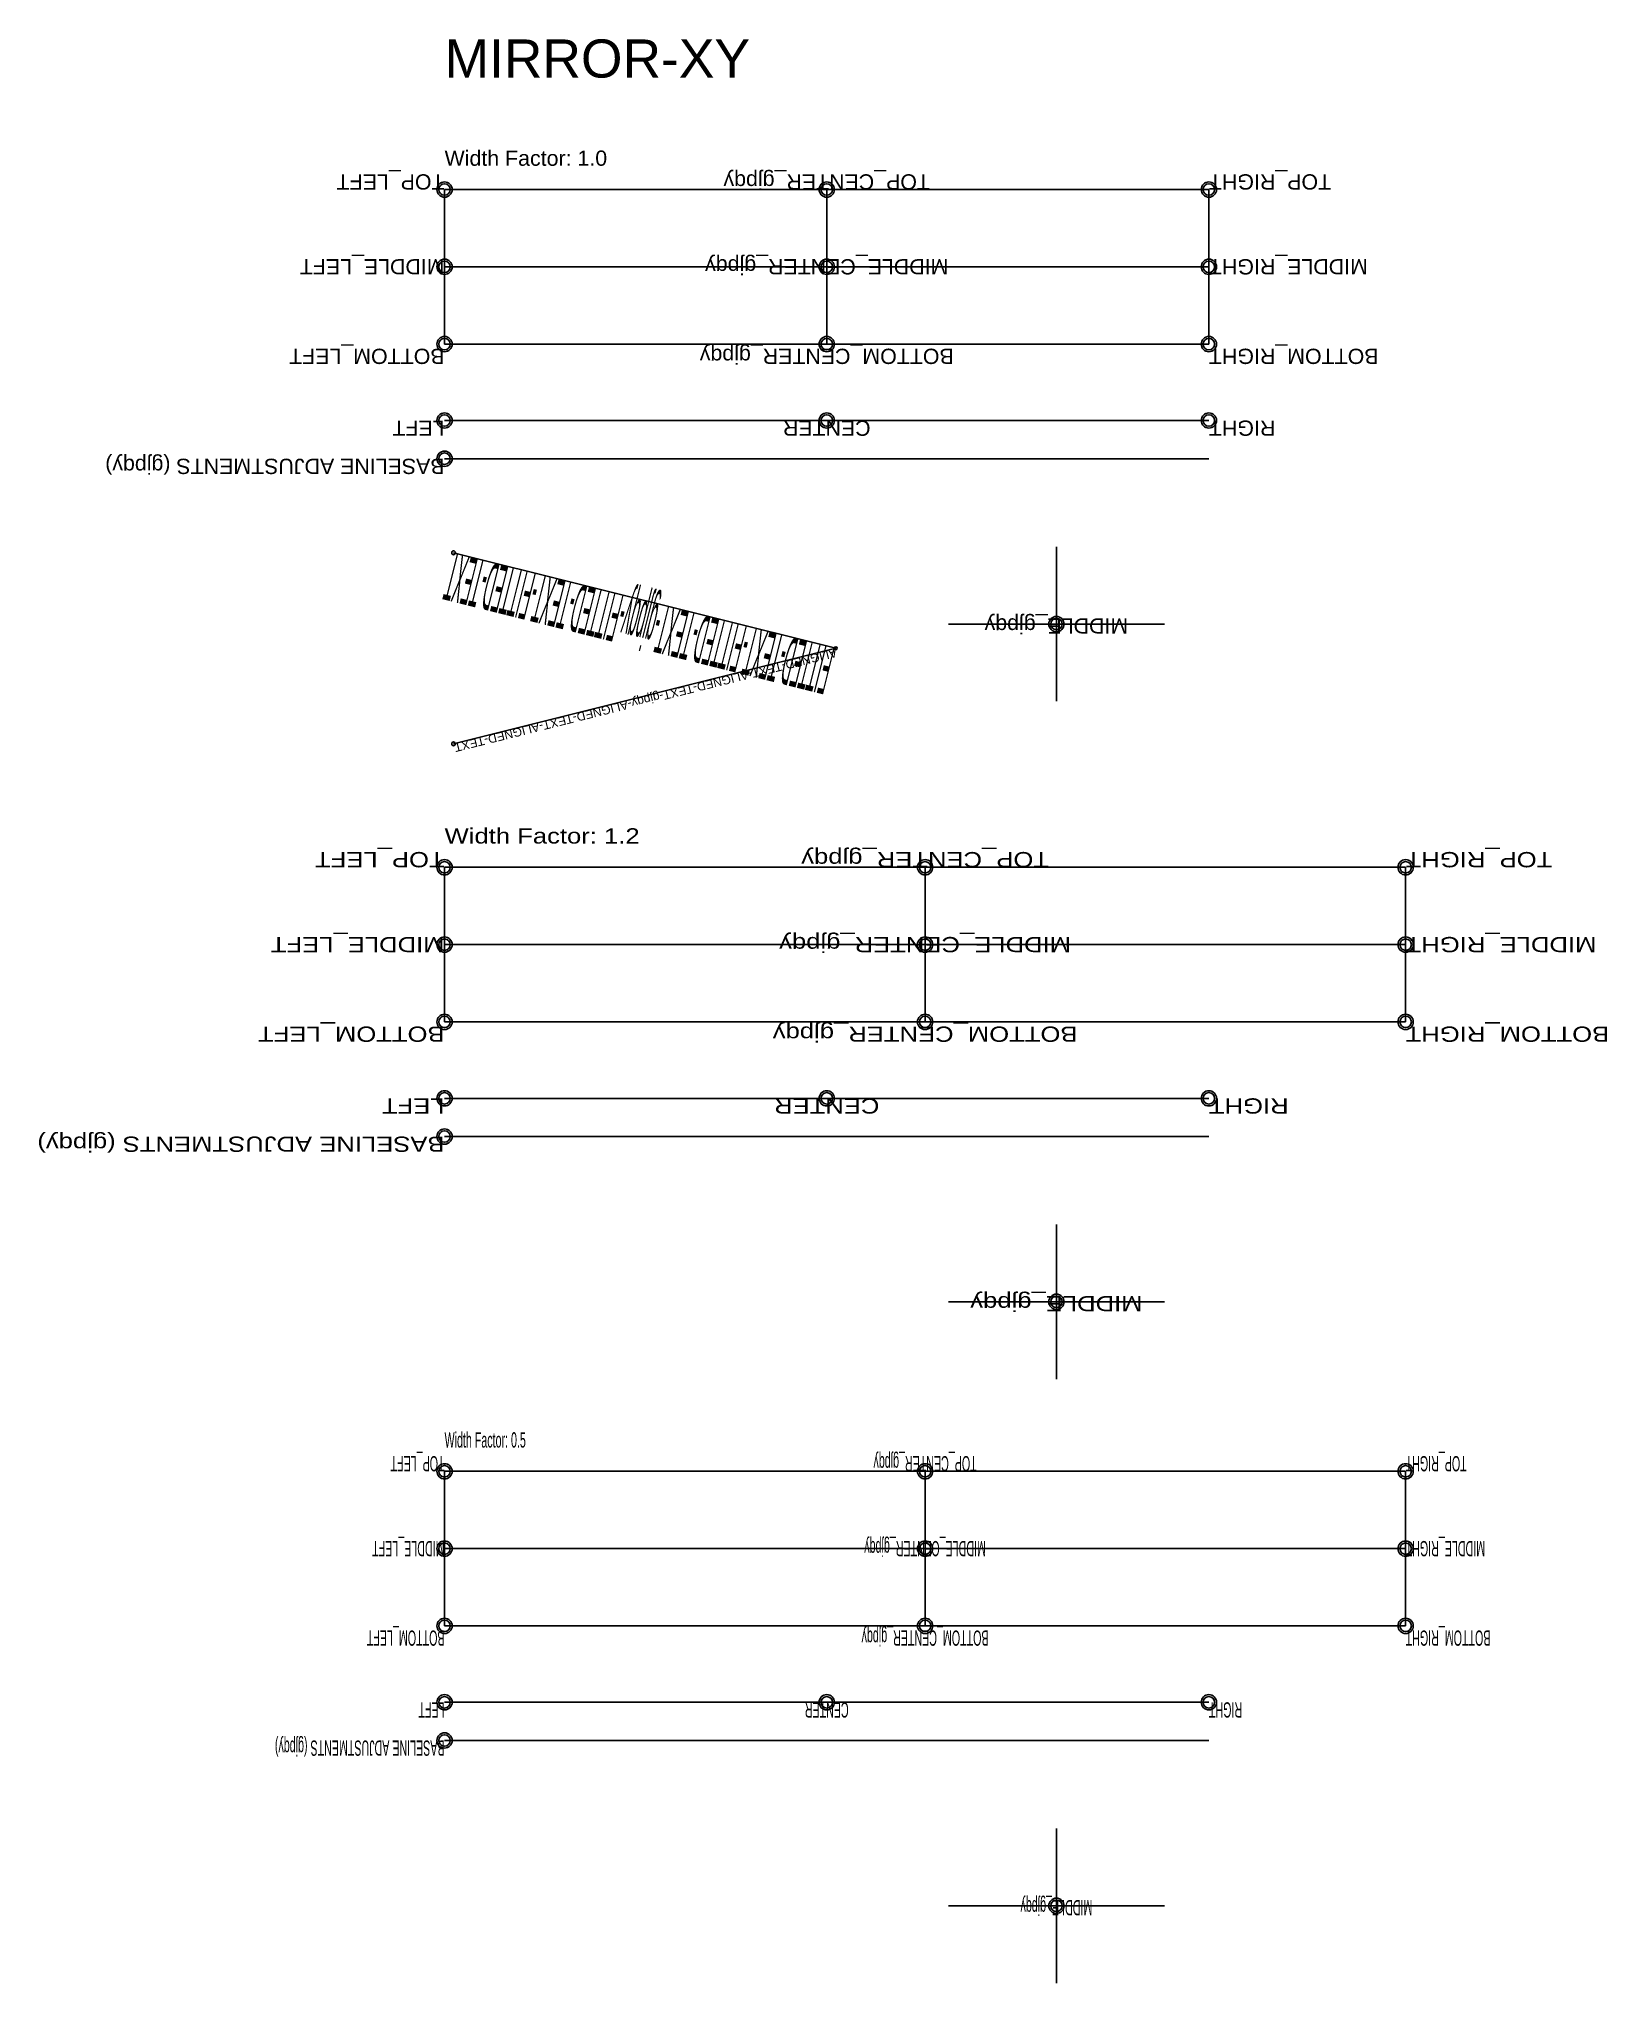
# Model space of a CAD drawing. Header units: metres. Extents: x -0.1 to 77.6, y -21.5 to 4.
# Drawn here: x 57.07 to 77.59, y -21.45 to 4 of the extents above; entities that cross this region are included whole.
import ezdxf
from ezdxf.enums import TextEntityAlignment as Align

# ---------------------------------------------------------------- set-up
doc = ezdxf.new("R2010")
doc.units = ezdxf.units.M
doc.layers.add('INSERT_POINTS', color=7, linetype='Continuous')
doc.styles.get("Standard").update_dxf_attribs({"font": 'arial.ttf'})

msp = doc.modelspace()

# ---------------------------------------------------------------- texts
at = {"color": 3}
for s, height, p in [('MIRROR-XY', 0.5, (62.381, 3.488)), ('Width Factor: 1.0', 0.2, (62.381, 2.334))]:
    msp.add_text(s, height=height, dxfattribs=at).set_placement(p)
at = {"color": 2, "text_generation_flag": 6}
msp.add_text('TOP_LEFT', height=0.2, dxfattribs=at).set_placement((62.381, 2.023), align=Align.TOP_LEFT)
msp.add_text('TOP_CENTER_gjpqy', height=0.2, dxfattribs=at).set_placement((67.381, 2.023), align=Align.TOP_CENTER)
msp.add_text('TOP_RIGHT', height=0.2, dxfattribs=at).set_placement((72.381, 2.023), align=Align.TOP_RIGHT)
msp.add_text('MIDDLE_LEFT', height=0.2, dxfattribs=at).set_placement((62.381, 1.012), align=Align.MIDDLE_LEFT)
msp.add_text('MIDDLE_CENTER_gjpqy', height=0.2, dxfattribs=at).set_placement((67.381, 1.012), align=Align.MIDDLE_CENTER)
msp.add_text('MIDDLE_RIGHT', height=0.2, dxfattribs=at).set_placement((72.381, 1.012), align=Align.MIDDLE_RIGHT)
msp.add_text('BOTTOM_CENTER_gjpqy', height=0.2, dxfattribs=at).set_placement((67.381, 0), align=Align.BOTTOM_CENTER)
msp.add_text('BOTTOM_LEFT', height=0.2, dxfattribs=at).set_placement((62.381, 0), align=Align.BOTTOM_LEFT)
msp.add_text('BOTTOM_RIGHT', height=0.2, dxfattribs=at).set_placement((72.381, 0), align=Align.BOTTOM_RIGHT)
at = {"color": 3, "text_generation_flag": 6}
for s, p in [('LEFT', (62.381, -1)), ('BASELINE ADJUSTMENTS (gjpqy)', (62.381, -1.5))]:
    msp.add_text(s, height=0.2, dxfattribs=at).set_placement(p)
msp.add_text('CENTER', height=0.2, dxfattribs=at).set_placement((67.381, -1), align=Align.CENTER)
msp.add_text('RIGHT', height=0.2, dxfattribs=at).set_placement((72.381, -1), align=Align.RIGHT)
at = {"color": 3, "text_generation_flag": 6, "width": 0.201757}
msp.add_text('FITTED-TEXT-FITTED-TEXT-gjpqy-FITTED-TEXT-FITTED-TEXT', height=0.625, rotation=165.9638, dxfattribs=at).set_placement((62.499, -2.731), (67.499, -3.981), align=Align.FIT)
at = {"color": 3, "text_generation_flag": 6}
msp.add_text('MIDDLE_gjpqy', height=0.2, dxfattribs=at).set_placement((70.386, -3.664), align=Align.MIDDLE)
msp.add_text('ALIGNED-TEXT-ALIGNED-TEXT-gjpqy-ALIGNED-TEXT-ALIGNED-TEXT', height=0.11243, rotation=194.0362, dxfattribs=at).set_placement((62.499, -5.231), (67.499, -3.981), align=Align.ALIGNED)
at = {"color": 3}
for s, width, p in [('Width Factor: 1.2', 1.2, (62.381, -6.537)), ('Width Factor: 0.5', 0.5, (62.381, -14.443))]:
    msp.add_text(s, height=0.2, dxfattribs=dict(at, width=width)).set_placement(p)
at = {"color": 2, "text_generation_flag": 6}
for width, p in [(1.2, (62.381, -6.848)), (0.5, (62.381, -14.754))]:
    msp.add_text('TOP_LEFT', height=0.2, dxfattribs=dict(at, width=width)).set_placement(p, align=Align.TOP_LEFT)
for width, p in [(1.2, (68.668, -6.848)), (0.5, (68.668, -14.754))]:
    msp.add_text('TOP_CENTER_gjpqy', height=0.2, dxfattribs=dict(at, width=width)).set_placement(p, align=Align.TOP_CENTER)
for width, p in [(1.2, (74.955, -6.848)), (0.5, (74.955, -14.754))]:
    msp.add_text('TOP_RIGHT', height=0.2, dxfattribs=dict(at, width=width)).set_placement(p, align=Align.TOP_RIGHT)
for width, p in [(1.2, (62.381, -7.86)), (0.5, (62.381, -15.766))]:
    msp.add_text('MIDDLE_LEFT', height=0.2, dxfattribs=dict(at, width=width)).set_placement(p, align=Align.MIDDLE_LEFT)
for width, p in [(1.2, (68.668, -7.86)), (0.5, (68.668, -15.766))]:
    msp.add_text('MIDDLE_CENTER_gjpqy', height=0.2, dxfattribs=dict(at, width=width)).set_placement(p, align=Align.MIDDLE_CENTER)
for width, p in [(1.2, (74.955, -7.86)), (0.5, (74.955, -15.766))]:
    msp.add_text('MIDDLE_RIGHT', height=0.2, dxfattribs=dict(at, width=width)).set_placement(p, align=Align.MIDDLE_RIGHT)
for width, p in [(1.2, (62.381, -8.872)), (0.5, (62.381, -16.777))]:
    msp.add_text('BOTTOM_LEFT', height=0.2, dxfattribs=dict(at, width=width)).set_placement(p, align=Align.BOTTOM_LEFT)
for width, p in [(1.2, (68.668, -8.872)), (0.5, (68.668, -16.777))]:
    msp.add_text('BOTTOM_CENTER_gjpqy', height=0.2, dxfattribs=dict(at, width=width)).set_placement(p, align=Align.BOTTOM_CENTER)
for width, p in [(1.2, (74.955, -8.872)), (0.5, (74.955, -16.777))]:
    msp.add_text('BOTTOM_RIGHT', height=0.2, dxfattribs=dict(at, width=width)).set_placement(p, align=Align.BOTTOM_RIGHT)
at = {"color": 3, "text_generation_flag": 6}
for s, width, p in [('LEFT', 1.2, (62.381, -9.872)), ('BASELINE ADJUSTMENTS (gjpqy)', 1.2, (62.381, -10.372)), ('LEFT', 0.5, (62.381, -17.777)), ('BASELINE ADJUSTMENTS (gjpqy)', 0.5, (62.381, -18.277))]:
    msp.add_text(s, height=0.2, dxfattribs=dict(at, width=width)).set_placement(p)
for width, p in [(1.2, (67.381, -9.872)), (0.5, (67.381, -17.777))]:
    msp.add_text('CENTER', height=0.2, dxfattribs=dict(at, width=width)).set_placement(p, align=Align.CENTER)
for width, p in [(1.2, (72.381, -9.872)), (0.5, (72.381, -17.777))]:
    msp.add_text('RIGHT', height=0.2, dxfattribs=dict(at, width=width)).set_placement(p, align=Align.RIGHT)
for width, p in [(1.2, (70.386, -12.535)), (0.5, (70.386, -20.441))]:
    msp.add_text('MIDDLE_gjpqy', height=0.2, dxfattribs=dict(at, width=width)).set_placement(p, align=Align.MIDDLE)

# ---------------------------------------------------------------- linework, layer by layer
at = {"color": 5}
for p, q in [((62.381, 0), (62.381, 2.023)), ((62.381, 2.023), (72.381, 2.023)), ((67.381, 0), (67.381, 2.023)), ((72.381, 0), (72.381, 2.023)), ((62.381, 1.012), (72.381, 1.012)), ((62.381, 0), (72.381, 0)), ((62.381, -1), (72.381, -1)), ((62.381, -1.5), (72.381, -1.5)), ((62.499, -2.731), (67.499, -3.981)), ((70.386, -4.675), (70.386, -2.652)), ((68.972, -3.664), (71.8, -3.664)), ((62.499, -5.231), (67.499, -3.981)), ((62.381, -8.872), (62.381, -6.848)), ((62.381, -6.848), (74.955, -6.848)), ((68.668, -8.872), (68.668, -6.848)), ((74.955, -8.872), (74.955, -6.848)), ((62.381, -7.86), (74.955, -7.86)), ((62.381, -8.872), (74.955, -8.872)), ((62.381, -9.872), (72.381, -9.872)), ((62.381, -10.372), (72.381, -10.372)), ((70.386, -13.547), (70.386, -11.524)), ((68.972, -12.535), (71.8, -12.535)), ((62.381, -16.777), (62.381, -14.754)), ((62.381, -14.754), (74.955, -14.754)), ((68.668, -16.777), (68.668, -14.754)), ((74.955, -16.777), (74.955, -14.754)), ((62.381, -15.766), (74.955, -15.766)), ((62.381, -16.777), (74.955, -16.777)), ((62.381, -17.777), (72.381, -17.777)), ((62.381, -18.277), (72.381, -18.277)), ((70.386, -21.453), (70.386, -19.429)), ((68.972, -20.441), (71.8, -20.441))]:
    msp.add_line(p, q, dxfattribs=at)
at = {"layer": 'INSERT_POINTS', "color": 1}
for centre, radius in [((62.381, 2.023), 0.1), ((67.381, 2.023), 0.1), ((72.381, 2.023), 0.1), ((62.381, 1.012), 0.1), ((67.381, 1.012), 0.1), ((72.381, 1.012), 0.1), ((62.381, 0), 0.1), ((67.381, 0), 0.1), ((72.381, 0), 0.1), ((62.381, -1), 0.1), ((67.381, -1), 0.1), ((72.381, -1), 0.1), ((62.381, -1.5), 0.1), ((62.499, -2.731), 0.025), ((70.386, -3.664), 0.1), ((62.499, -5.231), 0.025), ((62.381, -6.848), 0.1), ((68.668, -6.848), 0.1), ((74.955, -6.848), 0.1), ((62.381, -7.86), 0.1), ((68.668, -7.86), 0.1), ((74.955, -7.86), 0.1), ((62.381, -8.872), 0.1), ((68.668, -8.872), 0.1), ((74.955, -8.872), 0.1), ((62.381, -9.872), 0.1), ((67.381, -9.872), 0.1), ((72.381, -9.872), 0.1), ((62.381, -10.372), 0.1), ((70.386, -12.535), 0.1), ((62.381, -14.754), 0.1), ((68.668, -14.754), 0.1), ((74.955, -14.754), 0.1), ((62.381, -15.766), 0.1), ((68.668, -15.766), 0.1), ((74.955, -15.766), 0.1), ((62.381, -16.777), 0.1), ((68.668, -16.777), 0.1), ((74.955, -16.777), 0.1), ((62.381, -17.777), 0.1), ((67.381, -17.777), 0.1), ((72.381, -17.777), 0.1), ((62.381, -18.277), 0.1), ((70.386, -20.441), 0.1)]:
    msp.add_circle(centre, radius, dxfattribs=at)
at = {"layer": 'INSERT_POINTS', "color": 2}
for centre, radius in [((62.381, 2.023), 0.075), ((67.381, 2.023), 0.075), ((72.381, 2.023), 0.075), ((62.381, 1.012), 0.075), ((67.381, 1.012), 0.075), ((72.381, 1.012), 0.075), ((62.381, 0), 0.075), ((67.381, 0), 0.075), ((72.381, 0), 0.075), ((62.381, -1), 0.075), ((67.381, -1), 0.075), ((72.381, -1), 0.075), ((62.381, -1.5), 0.075), ((70.386, -3.664), 0.075), ((67.499, -3.981), 0.0187), ((67.499, -3.981), 0.0187), ((62.381, -6.848), 0.075), ((68.668, -6.848), 0.075), ((74.955, -6.848), 0.075), ((62.381, -7.86), 0.075), ((68.668, -7.86), 0.075), ((74.955, -7.86), 0.075), ((62.381, -8.872), 0.075), ((68.668, -8.872), 0.075), ((74.955, -8.872), 0.075), ((62.381, -9.872), 0.075), ((67.381, -9.872), 0.075), ((72.381, -9.872), 0.075), ((62.381, -10.372), 0.075), ((70.386, -12.535), 0.075), ((62.381, -14.754), 0.075), ((68.668, -14.754), 0.075), ((74.955, -14.754), 0.075), ((62.381, -15.766), 0.075), ((68.668, -15.766), 0.075), ((74.955, -15.766), 0.075), ((62.381, -16.777), 0.075), ((68.668, -16.777), 0.075), ((74.955, -16.777), 0.075), ((62.381, -17.777), 0.075), ((67.381, -17.777), 0.075), ((72.381, -17.777), 0.075), ((62.381, -18.277), 0.075), ((70.386, -20.441), 0.075)]:
    msp.add_circle(centre, radius, dxfattribs=at)

msp.set_redraw_order([(e.dxf.handle, doc.entitydb.next_handle()) for e in msp.query("TEXT MTEXT ATTDEF DIMENSION ARC_DIMENSION")])  # texts and dimensions are drawn at this point

doc.saveas('drawing.dxf')
